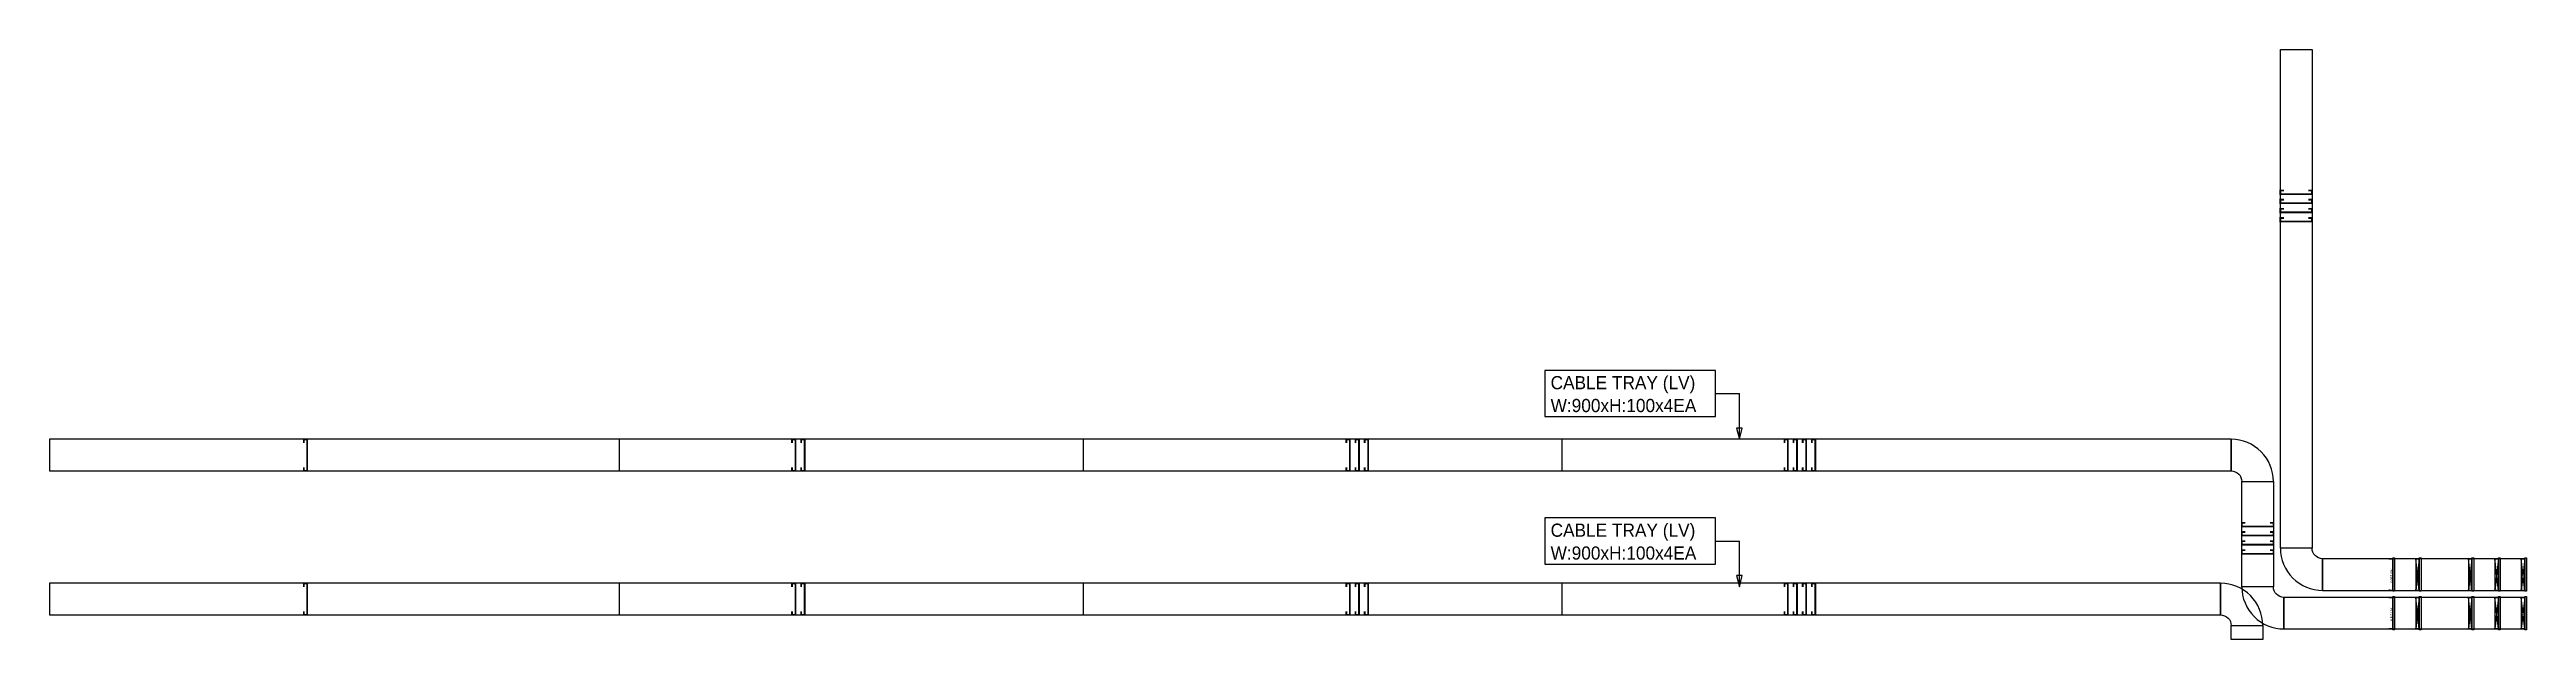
# Model space of a CAD drawing. Header units: millimetres. Extents: x -19577 to 374132, y 182625 to 847314.
# Drawn here: x 105904 to 176354, y 659705 to 676505 of the extents above; entities that cross this region are included whole.
import ezdxf
from ezdxf.enums import TextEntityAlignment as Align

# ---------------------------------------------------------------- set-up
doc = ezdxf.new("R2010")
doc.units = ezdxf.units.MM
doc.header["$LTSCALE"] = 150
for name, color, linetype in [('-----26 Electrical Cable Tray_HV_N', 30, 'Continuous'), ('-----26 Electrical Cable Tray_LV_STSPDU_A', 181, 'Continuous'), ('-----26 Electrical Cable Tray_LV_STSPDU_B', 41, 'Continuous')]:
    doc.layers.add(name, color=color, linetype=linetype)
doc.styles.add('ELEC', font='Dotum.ttf')

msp = doc.modelspace()

# ---------------------------------------------------------------- linework, layer by layer
at = {"layer": '-----26 Electrical Cable Tray_HV_N', "color": 1}
for p, q in [((153284, 666710), (153969, 666710)), ((153284, 662510), (153969, 662510))]:
    msp.add_line(p, q, dxfattribs=at)
at = {"layer": '-----26 Electrical Cable Tray_HV_N', "color": 1, "elevation": 0}
for points in [[(148438, 667368), (148438, 666053), (153284, 666053), (153284, 667368)], [(148438, 663168), (148438, 661853), (153284, 661853), (153284, 663168)]]:
    msp.add_lwpolyline(points, close=True, dxfattribs=at)
for points in [[(153969, 665405), (154049, 665725), (153889, 665725), (153969, 665405), (153969, 666710)], [(153969, 661205), (154049, 661525), (153889, 661525), (153969, 661205), (153969, 662510)]]:
    msp.add_lwpolyline(points, dxfattribs=at)
at = {"layer": '-----26 Electrical Cable Tray_LV_STSPDU_A', "elevation": 0}
for points in [[(105904, 665405), (105904, 664505), (167957, 664505), (167957, 665405)], [(122104, 665405), (122104, 664505), (167957, 664505), (167957, 665405)], [(135304, 665405), (135304, 664505), (167957, 664505), (167957, 665405)], [(148918, 665405), (148918, 664505), (167957, 664505), (167957, 665405)], [(169157, 661205), (168257, 661205), (168257, 664205), (169157, 664205)], [(169157, 661205), (168257, 661205), (168257, 664205), (169157, 664205)], [(169157, 661205), (168257, 661205), (168257, 664205), (169157, 664205)], [(169157, 661205), (168257, 661205), (168257, 664205), (169157, 664205)], [(169157, 661205), (168257, 661205), (168257, 664205), (169157, 664205)], [(169157, 661205), (168257, 661205), (168257, 664205), (169157, 664205)], [(169157, 661205), (168257, 661205), (168257, 664205), (169157, 664205)], [(169157, 661205), (168257, 661205), (168257, 664205), (169157, 664205)], [(105904, 661305), (105904, 660405), (167654, 660405), (167654, 661305)], [(122104, 661305), (122104, 660405), (167654, 660405), (167654, 661305)], [(135304, 661305), (135304, 660405), (167654, 660405), (167654, 661305)], [(148918, 661305), (148918, 660405), (167654, 660405), (167654, 661305)], [(169457, 660905), (169457, 660005), (174804, 660005), (174804, 660905)], [(169457, 660905), (169457, 660005), (173304, 660005), (173304, 660905)], [(169457, 660905), (169457, 660005), (176304, 660005), (176304, 660905)], [(169457, 660905), (169457, 660005), (173304, 660005), (173304, 660905)], [(169457, 660905), (169457, 660005), (175554, 660005), (175554, 660905)], [(173304, 660005), (173304, 660905), (173204, 660905), (173204, 660005)], [(174804, 660005), (174804, 660905), (174704, 660905), (174704, 660005)], [(175554, 660005), (175554, 660905), (175454, 660905), (175454, 660005)], [(176304, 660005), (176304, 660905), (176204, 660905), (176204, 660005)], [(168854, 659705), (167954, 659705), (167954, 660105), (168854, 660105)], [(168854, 659705), (167954, 659705), (167954, 660105), (168854, 660105)], [(168854, 659705), (167954, 659705), (167954, 660105), (168854, 660105)], [(168854, 659705), (167954, 659705), (167954, 660105), (168854, 660105)], [(168854, 659705), (167954, 659705), (167954, 660105), (168854, 660105)], [(168854, 659705), (167954, 659705), (167954, 660105), (168854, 660105)], [(168854, 659705), (167954, 659705), (167954, 660105), (168854, 660105)], [(168854, 659705), (167954, 659705), (167954, 660105), (168854, 660105)]]:
    msp.add_lwpolyline(points, close=True, dxfattribs=at)
at = {"layer": '-----26 Electrical Cable Tray_LV_STSPDU_A', "ltscale": 7.5, "const_width": 50, "elevation": 0}
for points in [[(113134, 665305), (113134, 665405), (113234, 665405), (113234, 664505), (113134, 664505), (113134, 664605)], [(127022, 665305), (127022, 665405), (127122, 665405), (127122, 664505), (127022, 664505), (127022, 664605)], [(127282, 665305), (127282, 665405), (127382, 665405), (127382, 664505), (127282, 664505), (127282, 664605)], [(142789, 665305), (142789, 665405), (142889, 665405), (142889, 664505), (142789, 664505), (142789, 664605)], [(143049, 665305), (143049, 665405), (143149, 665405), (143149, 664505), (143049, 664505), (143049, 664605)], [(143309, 665305), (143309, 665405), (143409, 665405), (143409, 664505), (143309, 664505), (143309, 664605)], [(155248, 665305), (155248, 665405), (155348, 665405), (155348, 664505), (155248, 664505), (155248, 664605)], [(155507, 665305), (155507, 665405), (155607, 665405), (155607, 664505), (155507, 664505), (155507, 664605)], [(155767, 665305), (155767, 665405), (155867, 665405), (155867, 664505), (155767, 664505), (155767, 664605)], [(156027, 665305), (156027, 665405), (156127, 665405), (156127, 664505), (156027, 664505), (156027, 664605)], [(169057, 663026), (169157, 663026), (169157, 662926), (168257, 662926), (168257, 663026), (168357, 663026)], [(169057, 663026), (169157, 663026), (169157, 662926), (168257, 662926), (168257, 663026), (168357, 663026)], [(169057, 662766), (169157, 662766), (169157, 662666), (168257, 662666), (168257, 662766), (168357, 662766)], [(169057, 662766), (169157, 662766), (169157, 662666), (168257, 662666), (168257, 662766), (168357, 662766)], [(169057, 662506), (169157, 662506), (169157, 662406), (168257, 662406), (168257, 662506), (168357, 662506)], [(169057, 662506), (169157, 662506), (169157, 662406), (168257, 662406), (168257, 662506), (168357, 662506)], [(169057, 662246), (169157, 662246), (169157, 662146), (168257, 662146), (168257, 662246), (168357, 662246)], [(169057, 662246), (169157, 662246), (169157, 662146), (168257, 662146), (168257, 662246), (168357, 662246)], [(113134, 661205), (113134, 661305), (113234, 661305), (113234, 660405), (113134, 660405), (113134, 660505)], [(127022, 661205), (127022, 661305), (127122, 661305), (127122, 660405), (127022, 660405), (127022, 660505)], [(127282, 661205), (127282, 661305), (127382, 661305), (127382, 660405), (127282, 660405), (127282, 660505)], [(142789, 661205), (142789, 661305), (142889, 661305), (142889, 660405), (142789, 660405), (142789, 660505)], [(143049, 661205), (143049, 661305), (143149, 661305), (143149, 660405), (143049, 660405), (143049, 660505)], [(143309, 661205), (143309, 661305), (143409, 661305), (143409, 660405), (143309, 660405), (143309, 660505)], [(155248, 661205), (155248, 661305), (155348, 661305), (155348, 660405), (155248, 660405), (155248, 660505)], [(155507, 661205), (155507, 661305), (155607, 661305), (155607, 660405), (155507, 660405), (155507, 660505)], [(155767, 661205), (155767, 661305), (155867, 661305), (155867, 660405), (155767, 660405), (155767, 660505)], [(156027, 661205), (156027, 661305), (156127, 661305), (156127, 660405), (156027, 660405), (156027, 660505)]]:
    msp.add_lwpolyline(points, dxfattribs=at)
at = {"layer": '-----26 Electrical Cable Tray_LV_STSPDU_A', "elevation": 0}
for points in [[(167957, 664505), (167957, 664505, -0.414214), (168257, 664205), (168257, 664205), (169157, 664205, 0.414214), (167957, 665405)], [(167957, 664505), (167957, 664505, -0.414214), (168257, 664205), (168257, 664205), (169157, 664205, 0.414214), (167957, 665405)], [(167957, 664505), (167957, 664505, -0.414214), (168257, 664205), (168257, 664205), (169157, 664205, 0.414214), (167957, 665405)], [(167957, 664505), (167957, 664505, -0.414214), (168257, 664205), (168257, 664205), (169157, 664205, 0.414214), (167957, 665405)], [(167957, 664505), (167957, 664505, -0.414214), (168257, 664205), (168257, 664205), (169157, 664205, 0.414214), (167957, 665405)], [(167957, 664505), (167957, 664505, -0.414214), (168257, 664205), (168257, 664205), (169157, 664205, 0.414214), (167957, 665405)], [(167957, 664505), (167957, 664505, -0.414214), (168257, 664205), (168257, 664205), (169157, 664205, 0.414214), (167957, 665405)], [(167957, 664505), (167957, 664505, -0.414214), (168257, 664205), (168257, 664205), (169157, 664205, 0.414214), (167957, 665405)], [(167654, 660405), (167654, 660405, -0.414214), (167954, 660105), (167954, 660105), (168854, 660105, 0.414214), (167654, 661305)], [(167654, 660405), (167654, 660405, -0.414214), (167954, 660105), (167954, 660105), (168854, 660105, 0.414214), (167654, 661305)], [(167654, 660405), (167654, 660405, -0.414214), (167954, 660105), (167954, 660105), (168854, 660105, 0.414214), (167654, 661305)], [(167654, 660405), (167654, 660405, -0.414214), (167954, 660105), (167954, 660105), (168854, 660105, 0.414214), (167654, 661305)], [(169457, 660905), (169457, 660905, -0.414214), (169157, 661205), (169157, 661205), (168257, 661205, 0.414214), (169457, 660005)], [(169457, 660905), (169457, 660905, -0.414214), (169157, 661205), (169157, 661205), (168257, 661205, 0.414214), (169457, 660005)], [(169457, 660905), (169457, 660905, -0.414214), (169157, 661205), (169157, 661205), (168257, 661205, 0.414214), (169457, 660005)], [(169457, 660905), (169457, 660905, -0.414214), (169157, 661205), (169157, 661205), (168257, 661205, 0.414214), (169457, 660005)]]:
    msp.add_lwpolyline(points, format="xyb", close=True, dxfattribs=at)
for points in [[(173304, 660005), (173204, 660905)], [(173304, 660905), (173204, 660005)], [(174804, 660005), (174704, 660905)], [(174804, 660905), (174704, 660005)], [(175554, 660005), (175454, 660905)], [(175554, 660905), (175454, 660005)], [(176304, 660005), (176204, 660905)], [(176304, 660905), (176204, 660005)]]:
    msp.add_lwpolyline(points, dxfattribs=at)
at = {"layer": '-----26 Electrical Cable Tray_LV_STSPDU_B', "elevation": 0}
for points in [[(170254, 662305), (169354, 662305), (169354, 676505), (170254, 676505)], [(170254, 662305), (169354, 662305), (169354, 676505), (170254, 676505)], [(170254, 662305), (169354, 662305), (169354, 676505), (170254, 676505)], [(170254, 662305), (169354, 662305), (169354, 676505), (170254, 676505)], [(170554, 662005), (170554, 661105), (174804, 661105), (174804, 662005)], [(170554, 662005), (170554, 661105), (173304, 661105), (173304, 662005)], [(170554, 662005), (170554, 661105), (176304, 661105), (176304, 662005)], [(170554, 662005), (170554, 661105), (175554, 661105), (175554, 662005)], [(173304, 661105), (173304, 662005), (173204, 662005), (173204, 661105)], [(174804, 661105), (174804, 662005), (174704, 662005), (174704, 661105)], [(175554, 661105), (175554, 662005), (175454, 662005), (175454, 661105)], [(176304, 661105), (176304, 662005), (176204, 662005), (176204, 661105)]]:
    msp.add_lwpolyline(points, close=True, dxfattribs=at)
at = {"layer": '-----26 Electrical Cable Tray_LV_STSPDU_B', "ltscale": 7.5, "const_width": 50}
msp.add_lwpolyline([(170154, 672488), (170254, 672488), (170254, 672388), (169354, 672388), (169354, 672488), (169454, 672488)], dxfattribs=at)
msp.add_lwpolyline([(170154, 672488), (170254, 672488), (170254, 672388), (169354, 672388), (169354, 672488), (169454, 672488)], dxfattribs=at)
at = {"layer": '-----26 Electrical Cable Tray_LV_STSPDU_B', "ltscale": 7.5, "const_width": 50, "elevation": 0}
for points in [[(170154, 672228), (170254, 672228), (170254, 672128), (169354, 672128), (169354, 672228), (169454, 672228)], [(170154, 672228), (170254, 672228), (170254, 672128), (169354, 672128), (169354, 672228), (169454, 672228)], [(170154, 671968), (170254, 671968), (170254, 671868), (169354, 671868), (169354, 671968), (169454, 671968)], [(170154, 671968), (170254, 671968), (170254, 671868), (169354, 671868), (169354, 671968), (169454, 671968)], [(170154, 671708), (170254, 671708), (170254, 671608), (169354, 671608), (169354, 671708), (169454, 671708)], [(170154, 671708), (170254, 671708), (170254, 671608), (169354, 671608), (169354, 671708), (169454, 671708)]]:
    msp.add_lwpolyline(points, dxfattribs=at)
at = {"layer": '-----26 Electrical Cable Tray_LV_STSPDU_B', "elevation": 0}
msp.add_lwpolyline([(170554, 662005), (170554, 662005, -0.414214), (170254, 662305), (170254, 662305), (169354, 662305, 0.414214), (170554, 661105)], format="xyb", close=True, dxfattribs=at)
msp.add_lwpolyline([(170554, 662005), (170554, 662005, -0.414214), (170254, 662305), (170254, 662305), (169354, 662305, 0.414214), (170554, 661105)], format="xyb", close=True, dxfattribs=at)
msp.add_lwpolyline([(170554, 662005), (170554, 662005, -0.414214), (170254, 662305), (170254, 662305), (169354, 662305, 0.414214), (170554, 661105)], format="xyb", close=True, dxfattribs=at)
msp.add_lwpolyline([(170554, 662005), (170554, 662005, -0.414214), (170254, 662305), (170254, 662305), (169354, 662305, 0.414214), (170554, 661105)], format="xyb", close=True, dxfattribs=at)
msp.add_lwpolyline([(170554, 662005), (170554, 662005, -0.414214), (170254, 662305), (170254, 662305), (169354, 662305, 0.414214), (170554, 661105)], format="xyb", close=True, dxfattribs=at)
msp.add_lwpolyline([(170554, 662005), (170554, 662005, -0.414214), (170254, 662305), (170254, 662305), (169354, 662305, 0.414214), (170554, 661105)], format="xyb", close=True, dxfattribs=at)
msp.add_lwpolyline([(170554, 662005), (170554, 662005, -0.414214), (170254, 662305), (170254, 662305), (169354, 662305, 0.414214), (170554, 661105)], format="xyb", close=True, dxfattribs=at)
msp.add_lwpolyline([(170554, 662005), (170554, 662005, -0.414214), (170254, 662305), (170254, 662305), (169354, 662305, 0.414214), (170554, 661105)], format="xyb", close=True, dxfattribs=at)
for points in [[(173304, 661105), (173204, 662005)], [(173304, 662005), (173204, 661105)], [(174804, 661105), (174704, 662005)], [(174804, 662005), (174704, 661105)], [(175554, 661105), (175454, 662005)], [(175554, 662005), (175454, 661105)], [(176304, 661105), (176204, 662005)], [(176304, 662005), (176204, 661105)]]:
    msp.add_lwpolyline(points, dxfattribs=at)
at = {"color": 0, "elevation": 0}
for points in [[(172454, 661980), (172454, 662005), (172554, 662005), (172554, 661105), (172454, 661105), (172454, 661130)], [(172554, 662030), (172604, 662030), (172604, 661080), (172554, 661080), (172554, 662030)], [(173204, 661980), (173204, 662005), (173304, 662005), (173304, 661105), (173204, 661105), (173204, 661130)], [(173304, 662030), (173354, 662030), (173354, 661080), (173304, 661080), (173304, 662030)], [(174704, 661980), (174704, 662005), (174804, 662005), (174804, 661105), (174704, 661105), (174704, 661130)], [(174804, 662030), (174854, 662030), (174854, 661080), (174804, 661080), (174804, 662030)], [(175454, 661980), (175454, 662005), (175554, 662005), (175554, 661105), (175454, 661105), (175454, 661130)], [(175554, 662030), (175604, 662030), (175604, 661080), (175554, 661080), (175554, 662030)], [(176204, 661980), (176204, 662005), (176304, 662005), (176304, 661105), (176204, 661105), (176204, 661130)], [(176304, 662030), (176354, 662030), (176354, 661080), (176304, 661080), (176304, 662030)], [(172454, 660880), (172454, 660905), (172554, 660905), (172554, 660005), (172454, 660005), (172454, 660030)], [(172554, 660930), (172604, 660930), (172604, 659980), (172554, 659980), (172554, 660930)], [(173204, 660880), (173204, 660905), (173304, 660905), (173304, 660005), (173204, 660005), (173204, 660030)], [(173304, 660930), (173354, 660930), (173354, 659980), (173304, 659980), (173304, 660930)], [(174704, 660880), (174704, 660905), (174804, 660905), (174804, 660005), (174704, 660005), (174704, 660030)], [(174804, 660930), (174854, 660930), (174854, 659980), (174804, 659980), (174804, 660930)], [(175454, 660880), (175454, 660905), (175554, 660905), (175554, 660005), (175454, 660005), (175454, 660030)], [(175554, 660930), (175604, 660930), (175604, 659980), (175554, 659980), (175554, 660930)], [(176204, 660880), (176204, 660905), (176304, 660905), (176304, 660005), (176204, 660005), (176204, 660030)], [(176304, 660930), (176354, 660930), (176354, 659980), (176304, 659980), (176304, 660930)]]:
    msp.add_lwpolyline(points, dxfattribs=at)

# ---------------------------------------------------------------- texts
at = {"layer": '-----26 Electrical Cable Tray_LV_STSPDU_A', "style": 'ELEC'}
for s, p in [('CABLE TRAY (LV)', (148598, 667018)), ('W:900xH:100x4EA', (148598, 666368)), ('CABLE TRAY (LV)', (148598, 662818)), ('W:900xH:100x4EA', (148598, 662168))]:
    msp.add_text(s, height=375, dxfattribs=at).set_placement(p, align=Align.MIDDLE_LEFT)
at = {"color": 0, "style": 'ELEC', "width": 0.7}
for s, p in [('LV 트레이-IT(SP)', (172503, 661528)), ('LV 트레이-IT', (173253, 661528)), ('LV 트레이-IT', (174753, 661528)), ('LV 트레이-IT', (175503, 661528)), ('LV 트레이-IT', (176253, 661528)), ('LV 트레이-IT(SP)', (172503, 660428)), ('LV 트레이-IT', (173253, 660428)), ('LV 트레이-IT', (174753, 660428)), ('LV 트레이-IT', (175503, 660428)), ('LV 트레이-IT', (176253, 660428))]:
    msp.add_text(s, height=50, rotation=90, dxfattribs=at).set_placement(p, align=Align.MIDDLE_CENTER)

doc.saveas('drawing.dxf')
